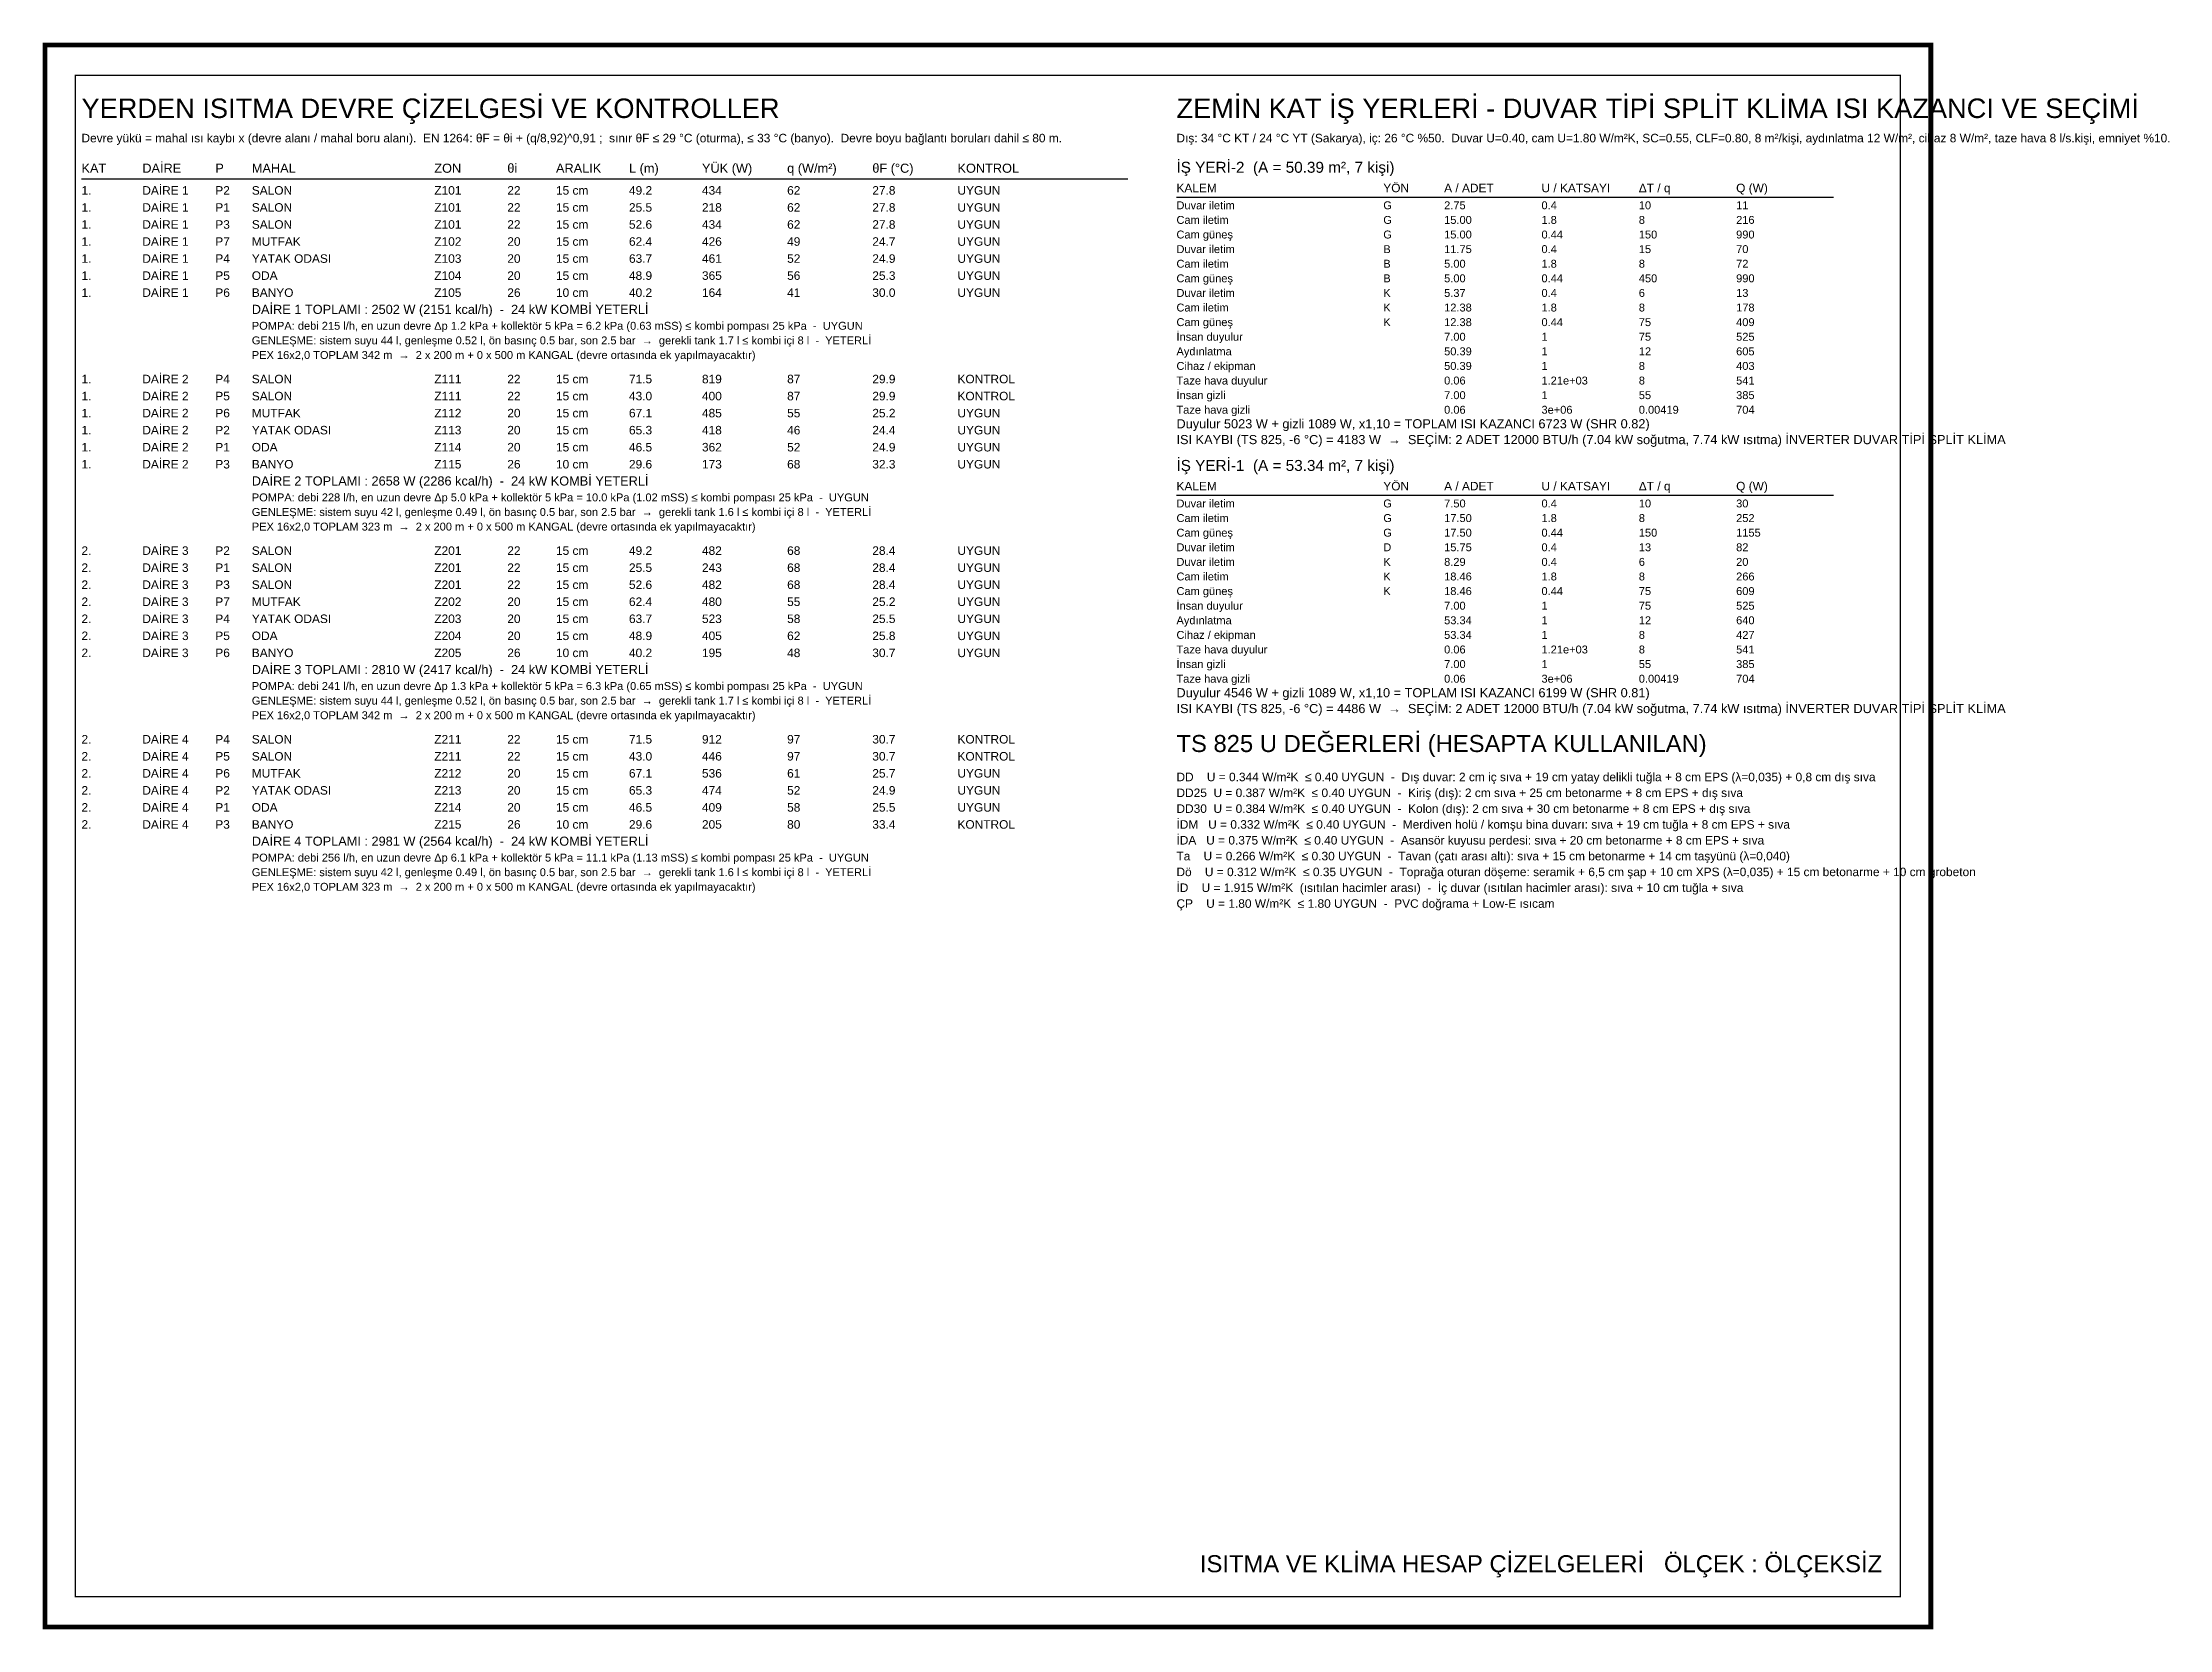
# Model space of a CAD drawing. Header units: centimetres. Extents: x -3952 to 22702, y 13298 to 16732.
# Drawn here: x 20768 to 22516, y 13298 to 14602 of the extents above; entities that cross this region are included whole.
import ezdxf
from ezdxf.enums import TextEntityAlignment as Align

# ---------------------------------------------------------------- set-up
doc = ezdxf.new("R2010")
doc.units = ezdxf.units.CM
doc.layers.add('MTY-PAFTA', color=7, linetype='CONTINUOUS')
doc.layers.add('MTY-YAZI', color=7, linetype='CONTINUOUS')
doc.layers.add('ROTAS-PAFTA-SINIRI', color=8, linetype='Continuous', plot=False)
doc.styles.add('ROTAS', font='arial.ttf')

msp = doc.modelspace()

# ---------------------------------------------------------------- texts
at = {"layer": 'MTY-PAFTA', "style": 'ROTAS'}
msp.add_text('ISITMA VE KLİMA HESAP ÇİZELGELERİ   ÖLÇEK : ÖLÇEKSİZ', height=14, dxfattribs=at).set_placement((22280, 13345), align=Align.RIGHT)
at = {"layer": 'MTY-YAZI', "style": 'ROTAS'}
for s, height, p in [('YERDEN ISITMA DEVRE ÇİZELGESİ VE KONTROLLER', 16, (20800, 14540)), ('ZEMİN KAT İŞ YERLERİ - DUVAR TİPİ SPLİT KLİMA ISI KAZANCI VE SEÇİMİ', 16, (21700, 14540)), ('Devre yükü = mahal ısı kaybı x (devre alanı / mahal boru alanı).  EN 1264: θF = θi + (q/8,92)^0,91 ;  sınır θF ≤ 29 °C (oturma), ≤ 33 °C (banyo).  Devre boyu bağlantı boruları dahil ≤ 80 m.', 7, (20800, 14520)), ('Dış: 34 °C KT / 24 °C YT (Sakarya), iç: 26 °C %50.  Duvar U=0.40, cam U=1.80 W/m²K, SC=0.55, CLF=0.80, 8 m²/kişi, aydınlatma 12 W/m², cihaz 8 W/m², taze hava 8 l/s.kişi, emniyet %10.', 7, (21700, 14520)), ('KAT', 7.5, (20800, 14495)), ('DAİRE', 7.5, (20850, 14495)), ('P', 7.5, (20910, 14495)), ('MAHAL', 7.5, (20940, 14495)), ('ZON', 7.5, (21090, 14495)), ('θi', 7.5, (21150, 14495)), ('ARALIK', 7.5, (21190, 14495)), ('L (m)', 7.5, (21250, 14495)), ('YÜK (W)', 7.5, (21310, 14495)), ('q (W/m²)', 7.5, (21380, 14495)), ('θF (°C)', 7.5, (21450, 14495)), ('KONTROL', 7.5, (21520, 14495)), ('İŞ YERİ-2  (A = 50.39 m², 7 kişi)', 9, (21700, 14495)), ('1.', 7, (20800, 14477)), ('DAİRE 1', 7, (20850, 14477)), ('P2', 7, (20910, 14477)), ('SALON', 7, (20940, 14477)), ('Z101', 7, (21090, 14477)), ('22', 7, (21150, 14477)), ('15 cm', 7, (21190, 14477)), ('49.2', 7, (21250, 14477)), ('434', 7, (21310, 14477)), ('62', 7, (21380, 14477)), ('27.8', 7, (21450, 14477)), ('UYGUN', 7, (21520, 14477)), ('KALEM', 7, (21700, 14479)), ('YÖN', 7, (21870, 14479)), ('A / ADET', 7, (21920, 14479)), ('U / KATSAYI', 7, (22000, 14479)), ('ΔT / q', 7, (22080, 14479)), ('Q (W)', 7, (22160, 14479)), ('1.', 7, (20800, 14463)), ('DAİRE 1', 7, (20850, 14463)), ('DAİRE 1', 7, (20850, 14449)), ('P1', 7, (20910, 14463)), ('SALON', 7, (20940, 14463)), ('Z101', 7, (21090, 14463)), ('22', 7, (21150, 14463)), ('15 cm', 7, (21190, 14463)), ('25.5', 7, (21250, 14463)), ('218', 7, (21310, 14463)), ('62', 7, (21380, 14463)), ('27.8', 7, (21450, 14463)), ('UYGUN', 7, (21520, 14463)), ('Cam iletim', 6.5, (21700, 14453)), ('Duvar iletim', 6.5, (21700, 14465)), ('G', 6.5, (21870, 14465)), ('G', 6.5, (21870, 14453)), ('2.75', 6.5, (21920, 14465)), ('15.00', 6.5, (21920, 14453)), ('0.4', 6.5, (22000, 14465)), ('1.8', 6.5, (22000, 14453)), ('8', 6.5, (22080, 14453)), ('10', 6.5, (22080, 14465)), ('216', 6.5, (22160, 14453)), ('11', 6.5, (22160, 14465)), ('1.', 7, (20800, 14449)), ('1.', 7, (20800, 14435)), ('DAİRE 1', 7, (20850, 14435)), ('P3', 7, (20910, 14449)), ('P7', 7, (20910, 14435)), ('SALON', 7, (20940, 14449)), ('MUTFAK', 7, (20940, 14435)), ('Z101', 7, (21090, 14449)), ('Z102', 7, (21090, 14435)), ('22', 7, (21150, 14449)), ('20', 7, (21150, 14435)), ('15 cm', 7, (21190, 14449)), ('15 cm', 7, (21190, 14435)), ('52.6', 7, (21250, 14449)), ('62.4', 7, (21250, 14435)), ('434', 7, (21310, 14449)), ('426', 7, (21310, 14435)), ('49', 7, (21380, 14435)), ('62', 7, (21380, 14449)), ('27.8', 7, (21450, 14449)), ('24.7', 7, (21450, 14435)), ('UYGUN', 7, (21520, 14449)), ('UYGUN', 7, (21520, 14435)), ('Cam güneş', 6.5, (21700, 14441)), ('G', 6.5, (21870, 14441)), ('15.00', 6.5, (21920, 14441)), ('0.44', 6.5, (22000, 14441)), ('150', 6.5, (22080, 14441)), ('990', 6.5, (22160, 14441)), ('1.', 7, (20800, 14421)), ('DAİRE 1', 7, (20850, 14421)), ('P4', 7, (20910, 14421)), ('YATAK ODASI', 7, (20940, 14421)), ('Z103', 7, (21090, 14421)), ('20', 7, (21150, 14421)), ('15 cm', 7, (21190, 14421)), ('63.7', 7, (21250, 14421)), ('461', 7, (21310, 14421)), ('52', 7, (21380, 14421)), ('24.9', 7, (21450, 14421)), ('UYGUN', 7, (21520, 14421)), ('Cam iletim', 6.5, (21700, 14417)), ('Duvar iletim', 6.5, (21700, 14429)), ('B', 6.5, (21870, 14429)), ('B', 6.5, (21870, 14417)), ('5.00', 6.5, (21920, 14417)), ('11.75', 6.5, (21920, 14429)), ('0.4', 6.5, (22000, 14429)), ('1.8', 6.5, (22000, 14417)), ('8', 6.5, (22080, 14417)), ('15', 6.5, (22080, 14429)), ('70', 6.5, (22160, 14429)), ('72', 6.5, (22160, 14417)), ('1.', 7, (20800, 14407)), ('DAİRE 1', 7, (20850, 14407)), ('P5', 7, (20910, 14407)), ('ODA', 7, (20940, 14407)), ('Z104', 7, (21090, 14407)), ('20', 7, (21150, 14407)), ('15 cm', 7, (21190, 14407)), ('48.9', 7, (21250, 14407)), ('365', 7, (21310, 14407)), ('56', 7, (21380, 14407)), ('25.3', 7, (21450, 14407)), ('UYGUN', 7, (21520, 14407)), ('Cam güneş', 6.5, (21700, 14405)), ('B', 6.5, (21870, 14405)), ('5.00', 6.5, (21920, 14405)), ('0.44', 6.5, (22000, 14405)), ('450', 6.5, (22080, 14405)), ('990', 6.5, (22160, 14405)), ('1.', 7, (20800, 14393)), ('DAİRE 1', 7, (20850, 14393)), ('P6', 7, (20910, 14393)), ('BANYO', 7, (20940, 14393)), ('DAİRE 1 TOPLAMI : 2502 W (2151 kcal/h)  -  24 kW KOMBİ YETERLİ', 7.5, (20940, 14379)), ('Z105', 7, (21090, 14393)), ('26', 7, (21150, 14393)), ('10 cm', 7, (21190, 14393)), ('40.2', 7, (21250, 14393)), ('164', 7, (21310, 14393)), ('41', 7, (21380, 14393)), ('30.0', 7, (21450, 14393)), ('UYGUN', 7, (21520, 14393)), ('Cam iletim', 6.5, (21700, 14381)), ('Duvar iletim', 6.5, (21700, 14393)), ('K', 6.5, (21870, 14393)), ('K', 6.5, (21870, 14381)), ('5.37', 6.5, (21920, 14393)), ('12.38', 6.5, (21920, 14381)), ('0.4', 6.5, (22000, 14393)), ('1.8', 6.5, (22000, 14381)), ('8', 6.5, (22080, 14381)), ('6', 6.5, (22080, 14393)), ('13', 6.5, (22160, 14393)), ('178', 6.5, (22160, 14381)), ('POMPA: debi 215 l/h, en uzun devre Δp 1.2 kPa + kollektör 5 kPa = 6.2 kPa (0.63 mSS) ≤ kombi pompası 25 kPa  -  UYGUN', 6.5, (20940, 14366)), ('Cam güneş', 6.5, (21700, 14369)), ('K', 6.5, (21870, 14369)), ('12.38', 6.5, (21920, 14369)), ('0.44', 6.5, (22000, 14369)), ('75', 6.5, (22080, 14369)), ('409', 6.5, (22160, 14369)), ('GENLEŞME: sistem suyu 44 l, genleşme 0.52 l, ön basınç 0.5 bar, son 2.5 bar  →  gerekli tank 1.7 l ≤ kombi içi 8 l  -  YETERLİ', 6.5, (20940, 14354)), ('İnsan duyulur', 6.5, (21700, 14357)), ('7.00', 6.5, (21920, 14357)), ('1', 6.5, (22000, 14357)), ('75', 6.5, (22080, 14357)), ('525', 6.5, (22160, 14357)), ('PEX 16x2,0 TOPLAM 342 m  →  2 x 200 m + 0 x 500 m KANGAL (devre ortasında ek yapılmayacaktır)', 6.5, (20940, 14342)), ('Aydınlatma', 6.5, (21700, 14345)), ('Cihaz / ekipman', 6.5, (21700, 14333)), ('50.39', 6.5, (21920, 14345)), ('50.39', 6.5, (21920, 14333)), ('1', 6.5, (22000, 14345)), ('1', 6.5, (22000, 14333)), ('8', 6.5, (22080, 14333)), ('12', 6.5, (22080, 14345)), ('403', 6.5, (22160, 14333)), ('605', 6.5, (22160, 14345)), ('1.', 7, (20800, 14322)), ('DAİRE 2', 7, (20850, 14322)), ('P4', 7, (20910, 14322)), ('SALON', 7, (20940, 14322)), ('Z111', 7, (21090, 14322)), ('22', 7, (21150, 14322)), ('15 cm', 7, (21190, 14322)), ('71.5', 7, (21250, 14322)), ('819', 7, (21310, 14322)), ('87', 7, (21380, 14322)), ('29.9', 7, (21450, 14322)), ('KONTROL', 7, (21520, 14322)), ('Taze hava duyulur', 6.5, (21700, 14321)), ('0.06', 6.5, (21920, 14321)), ('1.21e+03', 6.5, (22000, 14321)), ('8', 6.5, (22080, 14321)), ('541', 6.5, (22160, 14321)), ('1.', 7, (20800, 14308)), ('1.', 7, (20800, 14294)), ('DAİRE 2', 7, (20850, 14308)), ('DAİRE 2', 7, (20850, 14294)), ('P5', 7, (20910, 14308)), ('P6', 7, (20910, 14294)), ('SALON', 7, (20940, 14308)), ('MUTFAK', 7, (20940, 14294)), ('Z111', 7, (21090, 14308)), ('Z112', 7, (21090, 14294)), ('22', 7, (21150, 14308)), ('20', 7, (21150, 14294)), ('15 cm', 7, (21190, 14308)), ('15 cm', 7, (21190, 14294)), ('43.0', 7, (21250, 14308)), ('67.1', 7, (21250, 14294)), ('400', 7, (21310, 14308)), ('485', 7, (21310, 14294)), ('87', 7, (21380, 14308)), ('55', 7, (21380, 14294)), ('29.9', 7, (21450, 14308)), ('25.2', 7, (21450, 14294)), ('KONTROL', 7, (21520, 14308)), ('UYGUN', 7, (21520, 14294)), ('Taze hava gizli', 6.5, (21700, 14297)), ('İnsan gizli', 6.5, (21700, 14309)), ('0.06', 6.5, (21920, 14297)), ('7.00', 6.5, (21920, 14309)), ('3e+06', 6.5, (22000, 14297)), ('1', 6.5, (22000, 14309)), ('55', 6.5, (22080, 14309)), ('0.00419', 6.5, (22080, 14297)), ('385', 6.5, (22160, 14309)), ('704', 6.5, (22160, 14297)), ('1.', 7, (20800, 14280)), ('DAİRE 2', 7, (20850, 14280)), ('P2', 7, (20910, 14280)), ('YATAK ODASI', 7, (20940, 14280)), ('Z113', 7, (21090, 14280)), ('20', 7, (21150, 14280)), ('15 cm', 7, (21190, 14280)), ('65.3', 7, (21250, 14280)), ('418', 7, (21310, 14280)), ('46', 7, (21380, 14280)), ('24.4', 7, (21450, 14280)), ('UYGUN', 7, (21520, 14280)), ('Duyulur 5023 W + gizli 1089 W, x1,10 = TOPLAM ISI KAZANCI 6723 W (SHR 0.82)', 7.5, (21700, 14285)), ('1.', 7, (20800, 14266)), ('DAİRE 2', 7, (20850, 14266)), ('P1', 7, (20910, 14266)), ('ODA', 7, (20940, 14266)), ('Z114', 7, (21090, 14266)), ('20', 7, (21150, 14266)), ('15 cm', 7, (21190, 14266)), ('46.5', 7, (21250, 14266)), ('362', 7, (21310, 14266)), ('52', 7, (21380, 14266)), ('24.9', 7, (21450, 14266)), ('UYGUN', 7, (21520, 14266)), ('ISI KAYBI (TS 825, -6 °C) = 4183 W  →  SEÇİM: 2 ADET 12000 BTU/h (7.04 kW soğutma, 7.74 kW ısıtma) İNVERTER DUVAR TİPİ SPLİT KLİMA', 7.5, (21700, 14272)), ('1.', 7, (20800, 14252)), ('DAİRE 2', 7, (20850, 14252)), ('P3', 7, (20910, 14252)), ('BANYO', 7, (20940, 14252)), ('Z115', 7, (21090, 14252)), ('26', 7, (21150, 14252)), ('10 cm', 7, (21190, 14252)), ('29.6', 7, (21250, 14252)), ('173', 7, (21310, 14252)), ('68', 7, (21380, 14252)), ('32.3', 7, (21450, 14252)), ('UYGUN', 7, (21520, 14252)), ('İŞ YERİ-1  (A = 53.34 m², 7 kişi)', 9, (21700, 14250)), ('POMPA: debi 228 l/h, en uzun devre Δp 5.0 kPa + kollektör 5 kPa = 10.0 kPa (1.02 mSS) ≤ kombi pompası 25 kPa  -  UYGUN', 6.5, (20940, 14225)), ('DAİRE 2 TOPLAMI : 2658 W (2286 kcal/h)  -  24 kW KOMBİ YETERLİ', 7.5, (20940, 14238)), ('KALEM', 7, (21700, 14234)), ('YÖN', 7, (21870, 14234)), ('A / ADET', 7, (21920, 14234)), ('U / KATSAYI', 7, (22000, 14234)), ('ΔT / q', 7, (22080, 14234)), ('Q (W)', 7, (22160, 14234)), ('GENLEŞME: sistem suyu 42 l, genleşme 0.49 l, ön basınç 0.5 bar, son 2.5 bar  →  gerekli tank 1.6 l ≤ kombi içi 8 l  -  YETERLİ', 6.5, (20940, 14213)), ('Cam iletim', 6.5, (21700, 14208)), ('Duvar iletim', 6.5, (21700, 14220)), ('G', 6.5, (21870, 14220)), ('G', 6.5, (21870, 14208)), ('7.50', 6.5, (21920, 14220)), ('17.50', 6.5, (21920, 14208)), ('0.4', 6.5, (22000, 14220)), ('1.8', 6.5, (22000, 14208)), ('8', 6.5, (22080, 14208)), ('10', 6.5, (22080, 14220)), ('30', 6.5, (22160, 14220)), ('252', 6.5, (22160, 14208)), ('PEX 16x2,0 TOPLAM 323 m  →  2 x 200 m + 0 x 500 m KANGAL (devre ortasında ek yapılmayacaktır)', 6.5, (20940, 14201)), ('Cam güneş', 6.5, (21700, 14196)), ('G', 6.5, (21870, 14196)), ('17.50', 6.5, (21920, 14196)), ('0.44', 6.5, (22000, 14196)), ('150', 6.5, (22080, 14196)), ('1155', 6.5, (22160, 14196)), ('2.', 7, (20800, 14181)), ('DAİRE 3', 7, (20850, 14181)), ('P2', 7, (20910, 14181)), ('SALON', 7, (20940, 14181)), ('Z201', 7, (21090, 14181)), ('22', 7, (21150, 14181)), ('15 cm', 7, (21190, 14181)), ('49.2', 7, (21250, 14181)), ('482', 7, (21310, 14181)), ('68', 7, (21380, 14181)), ('28.4', 7, (21450, 14181)), ('UYGUN', 7, (21520, 14181)), ('Duvar iletim', 6.5, (21700, 14184)), ('Duvar iletim', 6.5, (21700, 14172)), ('D', 6.5, (21870, 14184)), ('K', 6.5, (21870, 14172)), ('8.29', 6.5, (21920, 14172)), ('15.75', 6.5, (21920, 14184)), ('0.4', 6.5, (22000, 14184)), ('0.4', 6.5, (22000, 14172)), ('6', 6.5, (22080, 14172)), ('13', 6.5, (22080, 14184)), ('82', 6.5, (22160, 14184)), ('20', 6.5, (22160, 14172)), ('2.', 7, (20800, 14167)), ('2.', 7, (20800, 14153)), ('DAİRE 3', 7, (20850, 14167)), ('DAİRE 3', 7, (20850, 14153)), ('P1', 7, (20910, 14167)), ('P3', 7, (20910, 14153)), ('SALON', 7, (20940, 14167)), ('SALON', 7, (20940, 14153)), ('Z201', 7, (21090, 14167)), ('Z201', 7, (21090, 14153)), ('22', 7, (21150, 14167)), ('22', 7, (21150, 14153)), ('15 cm', 7, (21190, 14167)), ('52.6', 7, (21250, 14153)), ('25.5', 7, (21250, 14167)), ('482', 7, (21310, 14153)), ('243', 7, (21310, 14167)), ('68', 7, (21380, 14167)), ('68', 7, (21380, 14153)), ('28.4', 7, (21450, 14167)), ('28.4', 7, (21450, 14153)), ('UYGUN', 7, (21520, 14167)), ('UYGUN', 7, (21520, 14153)), ('Cam iletim', 6.5, (21700, 14160)), ('K', 6.5, (21870, 14160)), ('18.46', 6.5, (21920, 14160)), ('1.8', 6.5, (22000, 14160)), ('8', 6.5, (22080, 14160)), ('266', 6.5, (22160, 14160)), ('2.', 7, (20800, 14139)), ('DAİRE 3', 7, (20850, 14139)), ('P7', 7, (20910, 14139)), ('MUTFAK', 7, (20940, 14139)), ('Z202', 7, (21090, 14139)), ('20', 7, (21150, 14139)), ('15 cm', 7, (21190, 14153)), ('15 cm', 7, (21190, 14139)), ('62.4', 7, (21250, 14139)), ('480', 7, (21310, 14139)), ('55', 7, (21380, 14139)), ('25.2', 7, (21450, 14139)), ('UYGUN', 7, (21520, 14139)), ('Cam güneş', 6.5, (21700, 14148)), ('İnsan duyulur', 6.5, (21700, 14136)), ('K', 6.5, (21870, 14148)), ('18.46', 6.5, (21920, 14148)), ('0.44', 6.5, (22000, 14148)), ('75', 6.5, (22080, 14148)), ('609', 6.5, (22160, 14148)), ('2.', 7, (20800, 14125)), ('DAİRE 3', 7, (20850, 14125)), ('P4', 7, (20910, 14125)), ('YATAK ODASI', 7, (20940, 14125)), ('Z203', 7, (21090, 14125)), ('20', 7, (21150, 14125)), ('15 cm', 7, (21190, 14125)), ('63.7', 7, (21250, 14125)), ('523', 7, (21310, 14125)), ('58', 7, (21380, 14125)), ('25.5', 7, (21450, 14125)), ('UYGUN', 7, (21520, 14125)), ('Aydınlatma', 6.5, (21700, 14124)), ('53.34', 6.5, (21920, 14124)), ('7.00', 6.5, (21920, 14136)), ('1', 6.5, (22000, 14136)), ('1', 6.5, (22000, 14124)), ('75', 6.5, (22080, 14136)), ('12', 6.5, (22080, 14124)), ('525', 6.5, (22160, 14136)), ('640', 6.5, (22160, 14124)), ('2.', 7, (20800, 14111)), ('DAİRE 3', 7, (20850, 14111)), ('P5', 7, (20910, 14111)), ('ODA', 7, (20940, 14111)), ('Z204', 7, (21090, 14111)), ('20', 7, (21150, 14111)), ('15 cm', 7, (21190, 14111)), ('48.9', 7, (21250, 14111)), ('405', 7, (21310, 14111)), ('62', 7, (21380, 14111)), ('25.8', 7, (21450, 14111)), ('UYGUN', 7, (21520, 14111)), ('Cihaz / ekipman', 6.5, (21700, 14112)), ('53.34', 6.5, (21920, 14112)), ('1', 6.5, (22000, 14112)), ('8', 6.5, (22080, 14112)), ('427', 6.5, (22160, 14112)), ('2.', 7, (20800, 14097)), ('DAİRE 3', 7, (20850, 14097)), ('P6', 7, (20910, 14097)), ('BANYO', 7, (20940, 14097)), ('DAİRE 3 TOPLAMI : 2810 W (2417 kcal/h)  -  24 kW KOMBİ YETERLİ', 7.5, (20940, 14083)), ('Z205', 7, (21090, 14097)), ('26', 7, (21150, 14097)), ('10 cm', 7, (21190, 14097)), ('40.2', 7, (21250, 14097)), ('195', 7, (21310, 14097)), ('48', 7, (21380, 14097)), ('30.7', 7, (21450, 14097)), ('UYGUN', 7, (21520, 14097)), ('Taze hava duyulur', 6.5, (21700, 14100)), ('İnsan gizli', 6.5, (21700, 14088)), ('0.06', 6.5, (21920, 14100)), ('7.00', 6.5, (21920, 14088)), ('1.21e+03', 6.5, (22000, 14100)), ('1', 6.5, (22000, 14088)), ('8', 6.5, (22080, 14100)), ('55', 6.5, (22080, 14088)), ('385', 6.5, (22160, 14088)), ('541', 6.5, (22160, 14100)), ('POMPA: debi 241 l/h, en uzun devre Δp 1.3 kPa + kollektör 5 kPa = 6.3 kPa (0.65 mSS) ≤ kombi pompası 25 kPa  -  UYGUN', 6.5, (20940, 14070)), ('Taze hava gizli', 6.5, (21700, 14076)), ('0.06', 6.5, (21920, 14076)), ('3e+06', 6.5, (22000, 14076)), ('0.00419', 6.5, (22080, 14076)), ('704', 6.5, (22160, 14076)), ('GENLEŞME: sistem suyu 44 l, genleşme 0.52 l, ön basınç 0.5 bar, son 2.5 bar  →  gerekli tank 1.7 l ≤ kombi içi 8 l  -  YETERLİ', 6.5, (20940, 14058)), ('Duyulur 4546 W + gizli 1089 W, x1,10 = TOPLAM ISI KAZANCI 6199 W (SHR 0.81)', 7.5, (21700, 14064)), ('ISI KAYBI (TS 825, -6 °C) = 4486 W  →  SEÇİM: 2 ADET 12000 BTU/h (7.04 kW soğutma, 7.74 kW ısıtma) İNVERTER DUVAR TİPİ SPLİT KLİMA', 7.5, (21700, 14051)), ('PEX 16x2,0 TOPLAM 342 m  →  2 x 200 m + 0 x 500 m KANGAL (devre ortasında ek yapılmayacaktır)', 6.5, (20940, 14046)), ('2.', 7, (20800, 14026)), ('DAİRE 4', 7, (20850, 14026)), ('DAİRE 4', 7, (20850, 14012)), ('P4', 7, (20910, 14026)), ('SALON', 7, (20940, 14026)), ('Z211', 7, (21090, 14026)), ('22', 7, (21150, 14026)), ('15 cm', 7, (21190, 14026)), ('71.5', 7, (21250, 14026)), ('912', 7, (21310, 14026)), ('97', 7, (21380, 14026)), ('30.7', 7, (21450, 14026)), ('KONTROL', 7, (21520, 14026)), ('TS 825 U DEĞERLERİ (HESAPTA KULLANILAN)', 14, (21700, 14019)), ('2.', 7, (20800, 14012)), ('2.', 7, (20800, 13998)), ('DAİRE 4', 7, (20850, 13998)), ('P5', 7, (20910, 14012)), ('P6', 7, (20910, 13998)), ('SALON', 7, (20940, 14012)), ('MUTFAK', 7, (20940, 13998)), ('Z211', 7, (21090, 14012)), ('Z212', 7, (21090, 13998)), ('22', 7, (21150, 14012)), ('20', 7, (21150, 13998)), ('15 cm', 7, (21190, 14012)), ('15 cm', 7, (21190, 13998)), ('43.0', 7, (21250, 14012)), ('67.1', 7, (21250, 13998)), ('446', 7, (21310, 14012)), ('536', 7, (21310, 13998)), ('97', 7, (21380, 14012)), ('61', 7, (21380, 13998)), ('30.7', 7, (21450, 14012)), ('25.7', 7, (21450, 13998)), ('KONTROL', 7, (21520, 14012)), ('UYGUN', 7, (21520, 13998)), ('2.', 7, (20800, 13984)), ('DAİRE 4', 7, (20850, 13984)), ('P2', 7, (20910, 13984)), ('YATAK ODASI', 7, (20940, 13984)), ('Z213', 7, (21090, 13984)), ('20', 7, (21150, 13984)), ('15 cm', 7, (21190, 13984)), ('65.3', 7, (21250, 13984)), ('474', 7, (21310, 13984)), ('52', 7, (21380, 13984)), ('24.9', 7, (21450, 13984)), ('UYGUN', 7, (21520, 13984)), ('DD    U = 0.344 W/m²K  ≤ 0.40 UYGUN  -  Dış duvar: 2 cm iç sıva + 19 cm yatay delikli tuğla + 8 cm EPS (λ=0,035) + 0,8 cm dış sıva', 7, (21700, 13995)), ('DD25  U = 0.387 W/m²K  ≤ 0.40 UYGUN  -  Kiriş (dış): 2 cm sıva + 25 cm betonarme + 8 cm EPS + dış sıva', 7, (21700, 13982)), ('2.', 7, (20800, 13970)), ('DAİRE 4', 7, (20850, 13970)), ('P1', 7, (20910, 13970)), ('ODA', 7, (20940, 13970)), ('Z214', 7, (21090, 13970)), ('20', 7, (21150, 13970)), ('15 cm', 7, (21190, 13970)), ('46.5', 7, (21250, 13970)), ('409', 7, (21310, 13970)), ('58', 7, (21380, 13970)), ('25.5', 7, (21450, 13970)), ('UYGUN', 7, (21520, 13970)), ('DD30  U = 0.384 W/m²K  ≤ 0.40 UYGUN  -  Kolon (dış): 2 cm sıva + 30 cm betonarme + 8 cm EPS + dış sıva', 7, (21700, 13969)), ('2.', 7, (20800, 13956)), ('DAİRE 4', 7, (20850, 13956)), ('P3', 7, (20910, 13956)), ('BANYO', 7, (20940, 13956)), ('DAİRE 4 TOPLAMI : 2981 W (2564 kcal/h)  -  24 kW KOMBİ YETERLİ', 7.5, (20940, 13942)), ('Z215', 7, (21090, 13956)), ('26', 7, (21150, 13956)), ('10 cm', 7, (21190, 13956)), ('29.6', 7, (21250, 13956)), ('205', 7, (21310, 13956)), ('80', 7, (21380, 13956)), ('33.4', 7, (21450, 13956)), ('KONTROL', 7, (21520, 13956)), ('İDM   U = 0.332 W/m²K  ≤ 0.40 UYGUN  -  Merdiven holü / komşu bina duvarı: sıva + 19 cm tuğla + 8 cm EPS + sıva', 7, (21700, 13956)), ('İDA   U = 0.375 W/m²K  ≤ 0.40 UYGUN  -  Asansör kuyusu perdesi: sıva + 20 cm betonarme + 8 cm EPS + sıva', 7, (21700, 13943)), ('POMPA: debi 256 l/h, en uzun devre Δp 6.1 kPa + kollektör 5 kPa = 11.1 kPa (1.13 mSS) ≤ kombi pompası 25 kPa  -  UYGUN', 6.5, (20940, 13929)), ('Ta    U = 0.266 W/m²K  ≤ 0.30 UYGUN  -  Tavan (çatı arası altı): sıva + 15 cm betonarme + 14 cm taşyünü (λ=0,040)', 7, (21700, 13930)), ('GENLEŞME: sistem suyu 42 l, genleşme 0.49 l, ön basınç 0.5 bar, son 2.5 bar  →  gerekli tank 1.6 l ≤ kombi içi 8 l  -  YETERLİ', 6.5, (20940, 13917)), ('Dö    U = 0.312 W/m²K  ≤ 0.35 UYGUN  -  Toprağa oturan döşeme: seramik + 6,5 cm şap + 10 cm XPS (λ=0,035) + 15 cm betonarme + 10 cm grobeton', 7, (21700, 13917)), ('PEX 16x2,0 TOPLAM 323 m  →  2 x 200 m + 0 x 500 m KANGAL (devre ortasında ek yapılmayacaktır)', 6.5, (20940, 13905)), ('ÇP    U = 1.80 W/m²K  ≤ 1.80 UYGUN  -  PVC doğrama + Low-E ısıcam', 7, (21700, 13891)), ('İD    U = 1.915 W/m²K  (ısıtılan hacimler arası)  -  İç duvar (ısıtılan hacimler arası): sıva + 10 cm tuğla + sıva', 7, (21700, 13904))]:
    msp.add_text(s, height=height, dxfattribs=at).set_placement(p)

# ---------------------------------------------------------------- blocks, each defined once
blk = doc.blocks.new('ROTAS_PAFTA')
blk.add_lwpolyline([(0, 0), (1, 0), (1, 1), (0, 1)], close=True)

# ---------------------------------------------------------------- linework, layer by layer
at = {"layer": 'MTY-PAFTA'}
for points, const_width in [([(20770, 13300), (22320, 13300), (22320, 14600), (20770, 14600)], 4), ([(20795, 13325), (22295, 13325), (22295, 14575), (20795, 14575)], 1)]:
    msp.add_lwpolyline(points, close=True, dxfattribs=dict(at, const_width=const_width))
at = {"layer": 'MTY-YAZI'}
for p, q in [((20800, 14490), (21660, 14490)), ((21700, 14475), (22240, 14475)), ((21700, 14230), (22240, 14230))]:
    msp.add_line(p, q, dxfattribs=at)

# ---------------------------------------------------------------- block references
at = {"layer": 'ROTAS-PAFTA-SINIRI', "xscale": 1550, "yscale": 1300}
msp.add_blockref('ROTAS_PAFTA', (20770, 13300), dxfattribs=at)

msp.set_redraw_order([(e.dxf.handle, doc.entitydb.next_handle()) for e in msp.query("TEXT MTEXT ATTDEF DIMENSION ARC_DIMENSION")])  # texts and dimensions are drawn at this point

doc.saveas('drawing.dxf')
